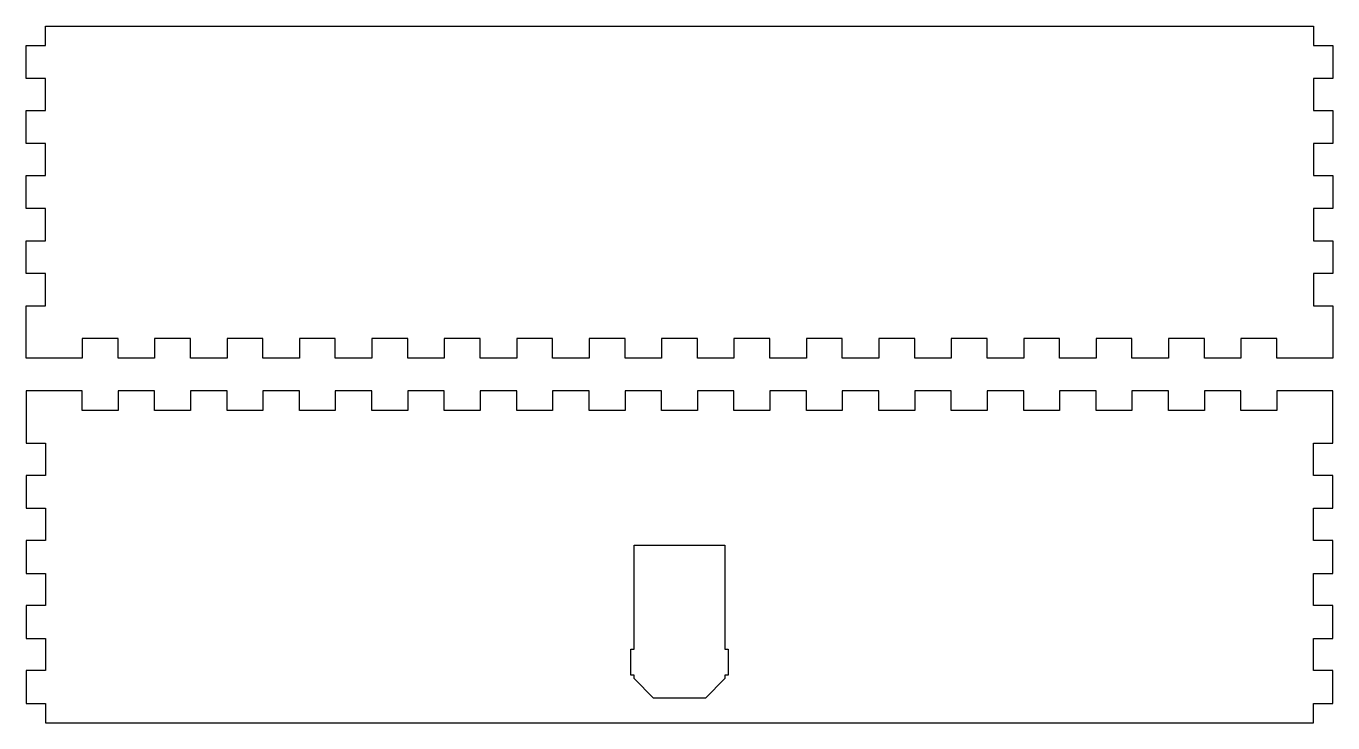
# Model space of a CAD drawing. Header units: millimetres. Extents: x 0 to 1137, y 0 to 1211.
# Drawn here: x 235.8 to 637.9, y 616.8 to 831.1 of the extents above; entities that cross this region are included whole.
import ezdxf

# ---------------------------------------------------------------- set-up
doc = ezdxf.new("R2010")
doc.units = ezdxf.units.MM
doc.layers.add('decoupe', color=7, linetype='Continuous')

msp = doc.modelspace()

# ---------------------------------------------------------------- linework, layer by layer
at = {"layer": 'decoupe'}
for points in [[(631.91, 831.12), (631.91, 825.12), (637.91, 825.12), (637.91, 815.02), (631.91, 815.02), (631.91, 805.12), (637.91, 805.12), (637.91, 795.02), (631.91, 795.02), (631.91, 785.12), (637.91, 785.12), (637.91, 775.02), (631.91, 775.02), (631.91, 765.12), (637.91, 765.12), (637.91, 755.02), (631.91, 755.02), (631.91, 745.12), (637.91, 745.12), (637.91, 735.02), (637.91, 729.02), (631.91, 729.02), (620.67, 729.02), (620.67, 735.02), (609.62, 735.02), (609.62, 729.02), (598.38, 729.02), (598.38, 735.02), (587.34, 735.02), (587.34, 729.02), (576.1, 729.02), (576.1, 735.02), (565.05, 735.02), (565.05, 729.02), (553.81, 729.02), (553.81, 735.02), (542.77, 735.02), (542.77, 729.02), (531.52, 729.02), (531.52, 735.02), (520.48, 735.02), (520.48, 729.02), (509.24, 729.02), (509.24, 735.02), (498.2, 735.02), (498.2, 729.02), (486.95, 729.02), (486.95, 735.02), (475.91, 735.02), (475.91, 729.02), (464.67, 729.02), (464.67, 735.02), (453.62, 735.02), (453.62, 729.02), (442.38, 729.02), (442.38, 735.02), (431.34, 735.02), (431.34, 729.02), (420.1, 729.02), (420.1, 735.02), (409.05, 735.02), (409.05, 729.02), (397.81, 729.02), (397.81, 735.02), (386.77, 735.02), (386.77, 729.02), (375.52, 729.02), (375.52, 735.02), (364.48, 735.02), (364.48, 729.02), (353.24, 729.02), (353.24, 735.02), (342.2, 735.02), (342.2, 729.02), (330.95, 729.02), (330.95, 735.02), (319.91, 735.02), (319.91, 729.02), (308.67, 729.02), (308.67, 735.02), (297.62, 735.02), (297.62, 729.02), (286.38, 729.02), (286.38, 735.02), (275.34, 735.02), (275.34, 729.02), (264.1, 729.02), (264.1, 735.02), (253.05, 735.02), (253.05, 729.02), (241.81, 729.02), (235.81, 729.02), (235.81, 735.02), (235.81, 745.12), (241.81, 745.12), (241.81, 755.02), (235.81, 755.02), (235.81, 765.12), (241.81, 765.12), (241.81, 775.02), (235.81, 775.02), (235.81, 785.12), (241.81, 785.12), (241.81, 795.02), (235.81, 795.02), (235.81, 805.12), (241.81, 805.12), (241.81, 815.02), (235.81, 815.02), (235.81, 825.12), (241.81, 825.12), (241.81, 831.12)], [(631.91, 616.77), (631.91, 622.77), (637.91, 622.77), (637.91, 632.87), (631.91, 632.87), (631.91, 642.77), (637.91, 642.77), (637.91, 652.87), (631.91, 652.87), (631.91, 662.77), (637.91, 662.77), (637.91, 672.87), (631.91, 672.87), (631.91, 682.77), (637.91, 682.77), (637.91, 692.87), (631.91, 692.87), (631.91, 702.77), (637.91, 702.77), (637.91, 712.87), (637.91, 718.87), (631.91, 718.87), (620.67, 718.87), (620.67, 712.87), (609.62, 712.87), (609.62, 718.87), (598.38, 718.87), (598.38, 712.87), (587.34, 712.87), (587.34, 718.87), (576.1, 718.87), (576.1, 712.87), (565.05, 712.87), (565.05, 718.87), (553.81, 718.87), (553.81, 712.87), (542.77, 712.87), (542.77, 718.87), (531.52, 718.87), (531.52, 712.87), (520.48, 712.87), (520.48, 718.87), (509.24, 718.87), (509.24, 712.87), (498.2, 712.87), (498.2, 718.87), (486.95, 718.87), (486.95, 712.87), (475.91, 712.87), (475.91, 718.87), (464.67, 718.87), (464.67, 712.87), (453.62, 712.87), (453.62, 718.87), (442.38, 718.87), (442.38, 712.87), (431.34, 712.87), (431.34, 718.87), (420.1, 718.87), (420.1, 712.87), (409.05, 712.87), (409.05, 718.87), (397.81, 718.87), (397.81, 712.87), (386.77, 712.87), (386.77, 718.87), (375.52, 718.87), (375.52, 712.87), (364.48, 712.87), (364.48, 718.87), (353.24, 718.87), (353.24, 712.87), (342.2, 712.87), (342.2, 718.87), (330.95, 718.87), (330.95, 712.87), (319.91, 712.87), (319.91, 718.87), (308.67, 718.87), (308.67, 712.87), (297.62, 712.87), (297.62, 718.87), (286.38, 718.87), (286.38, 712.87), (275.34, 712.87), (275.34, 718.87), (264.1, 718.87), (264.1, 712.87), (253.05, 712.87), (253.05, 718.87), (241.81, 718.87), (235.81, 718.87), (235.81, 712.87), (235.81, 702.77), (241.81, 702.77), (241.81, 692.87), (235.81, 692.87), (235.81, 682.77), (241.81, 682.77), (241.81, 672.87), (235.81, 672.87), (235.81, 662.77), (241.81, 662.77), (241.81, 652.87), (235.81, 652.87), (235.81, 642.77), (241.81, 642.77), (241.81, 632.87), (235.81, 632.87), (235.81, 622.77), (241.81, 622.77), (241.81, 616.77)], [(422.86, 671.41), (450.86, 671.41), (450.86, 639.41), (451.86, 639.41), (451.86, 631.41), (450.86, 631.41), (450.86, 630.41), (444.86, 624.41), (428.86, 624.41), (422.86, 630.41), (422.86, 631.41), (421.86, 631.41), (421.86, 639.41), (422.86, 639.41)]]:
    msp.add_lwpolyline(points, close=True, dxfattribs=at)

doc.saveas('drawing.dxf')
